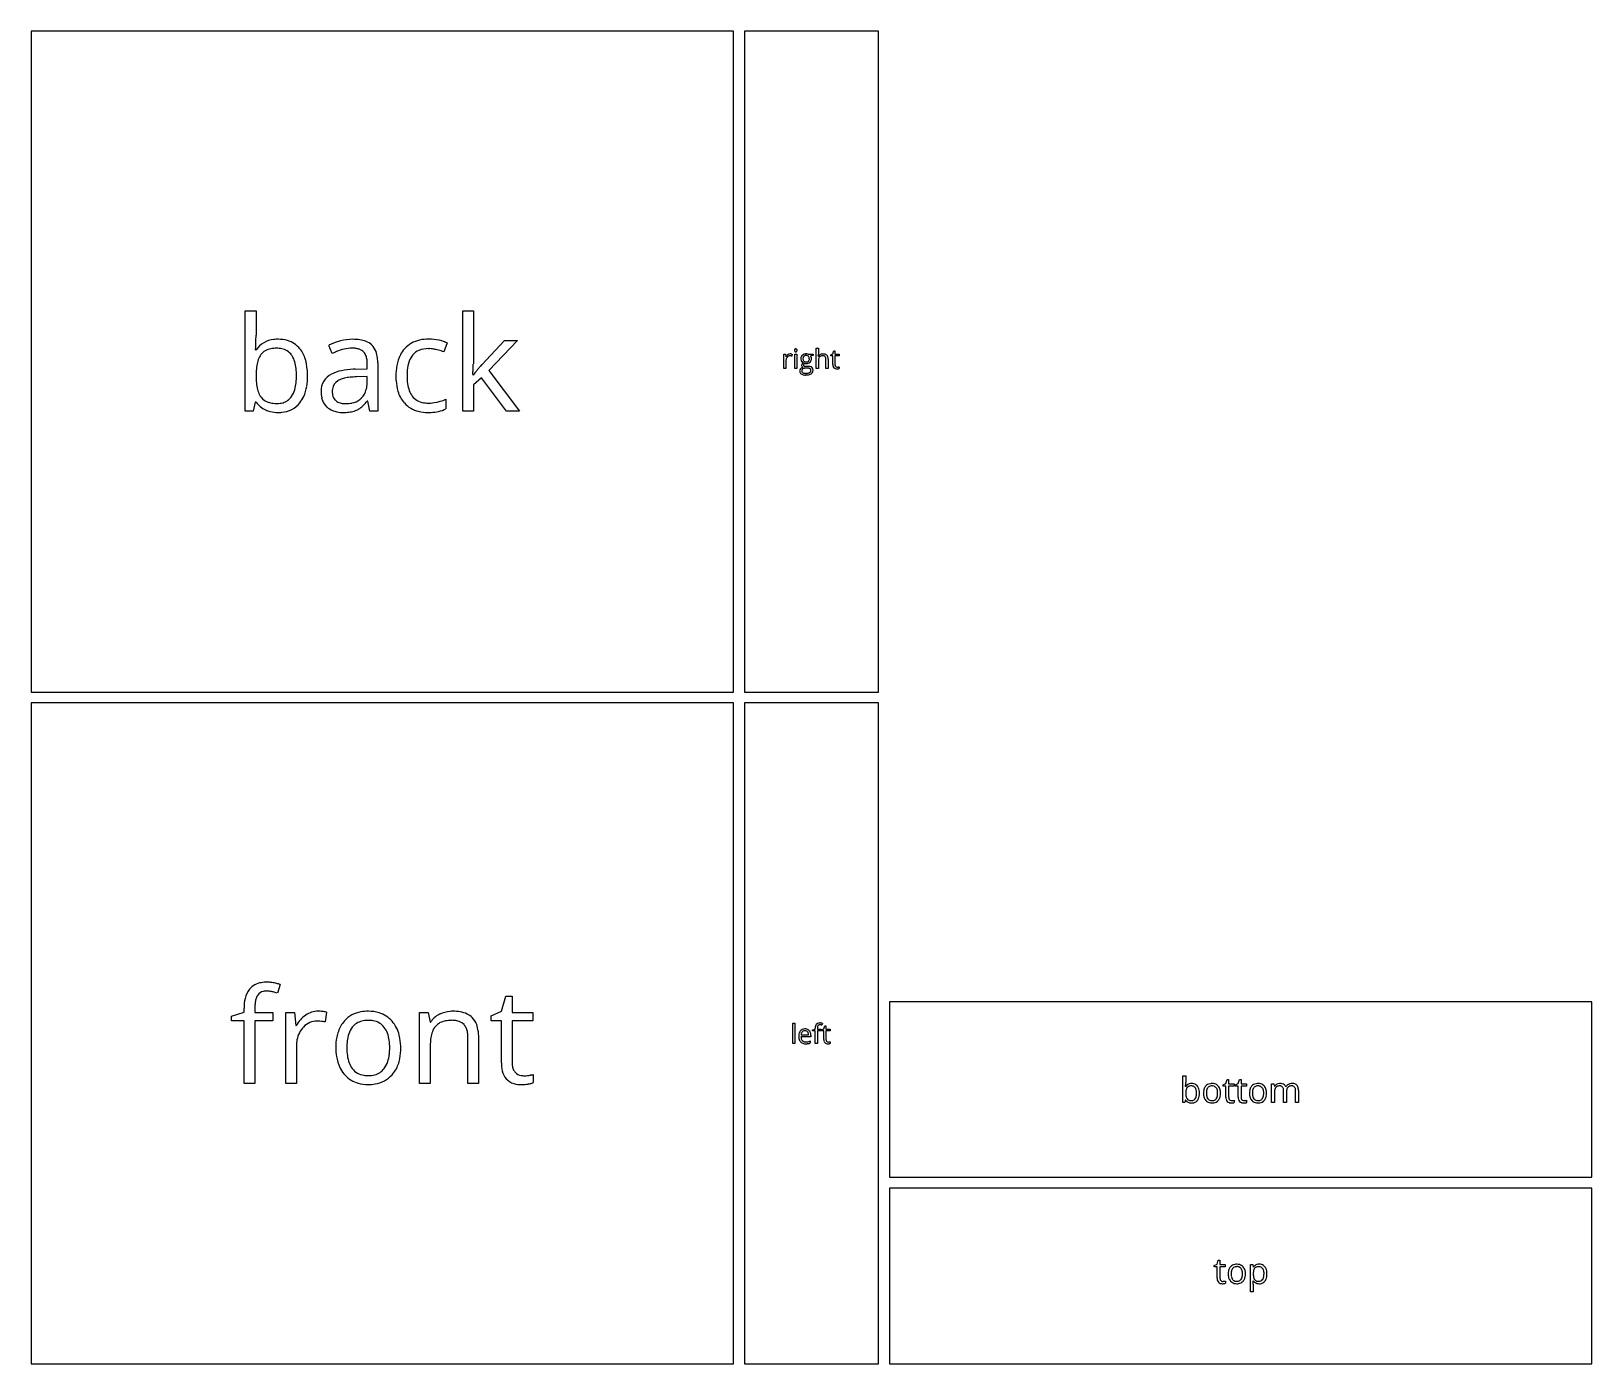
# Model space of a CAD drawing. Header units: inches. Extents: x 0 to 17.8, y 0.1 to 15.3.
import ezdxf

# ---------------------------------------------------------------- set-up
doc = ezdxf.new("R2010")
doc.units = ezdxf.units.IN

msp = doc.modelspace()

# ---------------------------------------------------------------- linework, layer by layer
at = {"layer": 'back_labelLayer'}
for p, q in [((2.439, 10.977), (2.439, 12.121)), ((2.439, 12.121), (2.561, 12.121)), ((2.561, 12.121), (2.561, 11.843)), ((4.916, 10.977), (4.916, 12.121)), ((4.916, 12.121), (5.037, 12.121)), ((5.037, 12.121), (5.037, 11.515)), ((4.737, 11.756), (4.699, 11.652)), ((5.133, 11.507), (5.393, 11.783)), ((5.538, 11.783), (5.212, 11.44)), ((5.393, 11.783), (5.538, 11.783)), ((2.555, 11.676), (2.561, 11.676)), ((3.43, 11.634), (3.392, 11.727)), ((3.692, 11.456), (3.829, 11.46)), ((3.829, 11.46), (3.829, 11.51)), ((3.948, 11.527), (3.948, 10.977)), ((5.031, 11.39), (5.037, 11.39)), ((5.212, 11.44), (5.561, 10.977)), ((3.826, 11.374), (3.704, 11.369)), ((3.826, 11.301), (3.826, 11.374)), ((5.128, 11.358), (5.037, 11.279)), ((5.037, 11.279), (5.037, 10.977)), ((5.413, 10.977), (5.128, 11.358)), ((2.552, 11.081), (2.527, 10.977)), ((2.561, 11.081), (2.552, 11.081)), ((3.833, 11.092), (3.827, 11.092)), ((3.857, 10.977), (3.833, 11.092)), ((4.725, 11.113), (4.725, 11.005)), ((2.527, 10.977), (2.439, 10.977)), ((3.948, 10.977), (3.857, 10.977)), ((5.037, 10.977), (4.916, 10.977)), ((5.561, 10.977), (5.413, 10.977))]:
    msp.add_line(p, q, dxfattribs=at)
for centre, radius, start, end in [((0.725, 11.817), 1.836, 355.7238, 358.126), ((0.016, 11.841), 2.545, 358.1125, 0.0483), ((2.789, 11.517), 0.277, 95.1835, 145.1109), ((2.813, 11.38), 0.417, 89.8741, 96.8146), ((2.818, 11.423), 0.373, 74.2393, 90.5623), ((2.843, 11.514), 0.279, 38.5632, 74.0671), ((3.659, 11.232), 0.563, 106.3568, 118.3349), ((3.683, 11.158), 0.641, 104.5168, 106.5482), ((3.665, 11.231), 0.565, 90.0715, 104.6521), ((3.668, 11.281), 0.515, 81.5682, 90.3248), ((3.697, 11.475), 0.319, 68.2274, 81.7496), ((3.739, 11.578), 0.208, 47.8682, 68.2936), ((4.488, 11.477), 0.316, 101.4914, 138.3133), ((4.526, 11.319), 0.479, 89.5892, 102.1787), ((4.529, 11.247), 0.551, 77.7703, 89.9475), ((4.518, 11.19), 0.609, 74.6795, 77.958), ((4.575, 11.394), 0.397, 70.0941, 74.7386), ((4.628, 11.54), 0.241, 63.5034, 70.1858), ((4.651, 11.588), 0.189, 62.9247, 63.1755), ((1.018, 11.798), 1.543, 355.4722, 355.6512), ((2.947, 11.44), 0.382, 160.8927, 171.2333), ((2.784, 11.498), 0.209, 143.3384, 161.256), ((2.745, 11.524), 0.162, 120.1405, 142.4247), ((2.769, 11.48), 0.212, 100.4471, 119.6698), ((2.794, 11.351), 0.343, 89.573, 100.7322), ((2.798, 11.412), 0.282, 78.6783, 90.3749), ((2.822, 11.514), 0.178, 35.5409, 79.8012), ((2.802, 11.499), 0.202, 32.7041, 35.525), ((2.748, 11.468), 0.265, 15.7782, 32.0148), ((2.779, 11.465), 0.36, 16.471, 38.4074), ((2.596, 11.407), 0.551, 5.1339, 16.7975), ((3.787, 10.899), 0.817, 112.2123, 115.9641), ((3.707, 11.101), 0.6, 103.6228, 112.4319), ((3.661, 11.298), 0.397, 90.4485, 103.7666), ((3.658, 11.394), 0.302, 83.651, 90.1753), ((3.671, 11.495), 0.199, 70.5716, 83.993), ((3.697, 11.566), 0.124, 42.7294, 71.038), ((3.686, 11.56), 0.136, 20.4093, 41.4482), ((3.611, 11.532), 0.217, 7.8275, 20.6039), ((3.478, 11.512), 0.351, 359.6936, 8.0037), ((3.746, 11.592), 0.193, 19.233, 46.6741), ((3.634, 11.55), 0.313, 6.3377, 19.6817), ((3.468, 11.529), 0.48, 359.8027, 6.6585), ((4.593, 11.423), 0.435, 153.0876, 170.1051), ((4.504, 11.465), 0.336, 138.6551, 152.6855), ((4.501, 11.483), 0.205, 114.4266, 161.6632), ((4.52, 11.419), 0.271, 88.7193, 112.5669), ((4.526, 11.419), 0.27, 87.6747, 89.9759), ((4.522, 11.34), 0.35, 81.6913, 87.508), ((4.5, 11.187), 0.504, 77.2999, 81.7344), ((4.47, 11.046), 0.648, 74.7806, 77.45), ((4.499, 11.148), 0.543, 68.3295, 74.8831), ((3.502, 11.382), 0.94, 177.6179, 180.0428), ((3.368, 11.378), 0.807, 179.7764, 185.7077), ((3.219, 11.396), 0.657, 171.0667, 177.8458), ((2.573, 11.417), 0.448, 6.165, 16.0395), ((2.301, 11.385), 0.721, 359.7682, 6.3094), ((2.323, 11.38), 0.699, 353.4936, 0.2207), ((2.433, 11.377), 0.716, 350.6562, 0.3381), ((2.365, 11.383), 0.783, 359.8778, 5.4094), ((3.513, 11.209), 0.211, 115.4905, 182.3568), ((3.618, 11.015), 0.432, 101.3569, 117.0799), ((3.703, 10.618), 0.838, 92.4697, 101.7064), ((3.728, 10.263), 1.193, 91.7169, 92.909), ((4.828, 11.379), 0.673, 169.8978, 180.3688), ((4.955, 11.378), 0.674, 174.5309, 180.1549), ((4.692, 11.408), 0.41, 160.1417, 175.1368), ((1.069, 11.668), 3.971, 356.0331, 356.6444), ((0.233, 11.724), 4.81, 356.0177, 356.0541), ((2.646, 11.576), 2.392, 356.6321, 357.4912), ((3.591, 11.534), 1.446, 357.5039, 358.3306), ((4.223, 11.516), 0.813, 358.2742, 359.8933), ((5.626, 10.972), 0.722, 142.3235, 144.7076), ((6.011, 10.676), 1.208, 140.433, 142.3368), ((6.513, 10.262), 1.859, 139.2803, 140.4702), ((7.092, 9.765), 2.622, 138.3417, 139.2879), ((3.05, 11.345), 0.487, 185.5927, 194.2049), ((2.846, 11.292), 0.277, 193.9429, 208.0217), ((2.733, 11.301), 0.28, 326.7106, 343.6663), ((2.57, 11.351), 0.451, 343.4172, 353.6369), ((2.683, 11.334), 0.462, 335.8304, 350.8256), ((3.609, 11.198), 0.307, 179.5457, 192.6948), ((3.622, 11.199), 0.193, 171.2117, 180.2058), ((3.561, 11.212), 0.13, 120.9734, 172.418), ((3.592, 11.164), 0.187, 113.5889, 121.68), ((3.638, 11.056), 0.305, 102.7998, 113.2431), ((3.692, 10.823), 0.544, 96.3544, 102.9952), ((3.733, 10.473), 0.896, 91.8563, 96.4479), ((3.618, 11.272), 0.204, 314.189, 347.4271), ((3.516, 11.298), 0.31, 346.9179, 0.2826), ((3.445, 11.301), 0.38, 359.8235, 0.0094), ((4.892, 11.374), 0.738, 179.9391, 183.9815), ((4.694, 11.357), 0.538, 183.5914, 196.3539), ((4.516, 11.303), 0.353, 196.0167, 221.1348), ((4.872, 11.374), 0.591, 179.7041, 188.0745), ((4.659, 11.342), 0.376, 187.9317, 200.3883), ((4.544, 11.3), 0.253, 200.4182, 216.6396), ((2.781, 11.238), 0.27, 215.5851, 245.8361), ((2.764, 11.25), 0.184, 208.5541, 217.56), ((2.757, 11.247), 0.177, 218.1691, 253.8046), ((2.79, 11.349), 0.283, 253.1383, 266.8484), ((2.799, 11.457), 0.393, 266.3781, 270.0506), ((2.802, 11.308), 0.243, 269.3867, 285.8632), ((2.834, 11.253), 0.289, 274.0641, 321.408), ((2.82, 11.243), 0.176, 286.0162, 326.8497), ((2.792, 11.287), 0.343, 321.3163, 335.5436), ((3.505, 11.172), 0.201, 192.0828, 227.452), ((3.511, 11.18), 0.21, 227.7689, 237.8049), ((3.604, 11.197), 0.174, 179.5263, 192.7792), ((3.545, 11.183), 0.114, 192.3264, 222.0579), ((3.541, 11.18), 0.109, 222.5796, 229.2544), ((3.555, 11.199), 0.133, 229.7834, 254.2726), ((3.575, 11.265), 0.202, 253.9394, 266.4533), ((3.581, 11.338), 0.274, 266.0773, 270.0596), ((3.584, 11.399), 0.336, 269.5792, 282.0416), ((3.609, 11.291), 0.225, 281.7123, 306.4592), ((3.62, 11.273), 0.204, 306.9878, 313.8559), ((3.554, 11.279), 0.329, 304.8489, 314.8529), ((3.43, 11.406), 0.506, 314.7446, 321.707), ((4.481, 11.277), 0.309, 221.7976, 256.8021), ((4.496, 11.265), 0.194, 216.9696, 261.3104), ((4.517, 11.365), 0.295, 260.1362, 270.269), ((4.516, 11.58), 0.511, 270.2658, 286.2891), ((4.485, 11.696), 0.631, 286.0459, 292.3657), ((2.802, 11.286), 0.322, 245.9802, 255.5456), ((2.812, 11.333), 0.37, 255.7755, 270.3186), ((2.815, 11.377), 0.414, 269.9223, 275.5483), ((3.529, 11.213), 0.247, 238.3273, 258.9185), ((3.555, 11.337), 0.375, 258.6719, 270.4049), ((3.558, 11.512), 0.549, 269.9535, 273.149), ((3.567, 11.378), 0.415, 272.9337, 281.4139), ((3.594, 11.247), 0.281, 281.2977, 293.7317), ((3.614, 11.194), 0.225, 294.3934, 304.7371), ((4.517, 11.419), 0.456, 256.4243, 270.489), ((4.522, 11.632), 0.669, 269.9655, 272.8644), ((4.532, 11.475), 0.512, 272.5979, 282.188), ((4.568, 11.314), 0.347, 282.0343, 296.9456)]:
    msp.add_arc(centre, radius, start, end, dxfattribs=at)
at = {"layer": 'back_outsideCutPath'}
for p, q in [((0, 15.306), (0, 7.778)), ((8, 15.306), (0, 15.306)), ((8, 7.778), (8, 15.306)), ((0, 7.778), (8, 7.778))]:
    msp.add_line(p, q, dxfattribs=at)
at = {"layer": 'bottom_labelLayer'}
for p, q in [((13.12, 3.1), (13.12, 3.404)), ((13.12, 3.404), (13.152, 3.404)), ((13.152, 3.404), (13.152, 3.33)), ((13.151, 3.286), (13.152, 3.286)), ((13.578, 3.304), (13.609, 3.318)), ((13.578, 3.289), (13.578, 3.304)), ((13.609, 3.289), (13.578, 3.289)), ((13.609, 3.318), (13.623, 3.364)), ((13.609, 3.162), (13.609, 3.289)), ((13.623, 3.364), (13.641, 3.364)), ((13.641, 3.364), (13.641, 3.314)), ((13.641, 3.314), (13.704, 3.314)), ((13.704, 3.289), (13.641, 3.289)), ((13.641, 3.289), (13.641, 3.163)), ((13.704, 3.314), (13.704, 3.289)), ((13.72, 3.304), (13.75, 3.318)), ((13.72, 3.289), (13.72, 3.304)), ((13.75, 3.289), (13.72, 3.289)), ((13.75, 3.318), (13.764, 3.364)), ((13.75, 3.162), (13.75, 3.289)), ((13.764, 3.364), (13.783, 3.364)), ((13.783, 3.364), (13.783, 3.314)), ((13.783, 3.314), (13.845, 3.314)), ((13.845, 3.289), (13.783, 3.289)), ((13.783, 3.289), (13.783, 3.163)), ((13.845, 3.314), (13.845, 3.289)), ((14.131, 3.1), (14.131, 3.314)), ((14.131, 3.314), (14.157, 3.314)), ((14.157, 3.314), (14.162, 3.285)), ((14.162, 3.285), (14.164, 3.285)), ((14.163, 3.212), (14.163, 3.1)), ((14.267, 3.1), (14.267, 3.239)), ((14.293, 3.282), (14.294, 3.282)), ((14.299, 3.22), (14.299, 3.1)), ((14.404, 3.1), (14.404, 3.239)), ((14.436, 3.24), (14.436, 3.1)), ((13.143, 3.1), (13.12, 3.1)), ((13.15, 3.128), (13.143, 3.1)), ((13.152, 3.128), (13.15, 3.128)), ((13.705, 3.127), (13.705, 3.102)), ((13.846, 3.127), (13.846, 3.102)), ((14.163, 3.1), (14.131, 3.1)), ((14.299, 3.1), (14.267, 3.1)), ((14.436, 3.1), (14.404, 3.1))]:
    msp.add_line(p, q, dxfattribs=at)
for centre, radius, start, end in [((12.664, 3.323), 0.488, 355.7248, 358.125), ((12.742, 3.318), 0.41, 355.4673, 355.6461), ((12.477, 3.33), 0.676, 358.1118, 0.0489), ((13.213, 3.243), 0.0737, 95.1837, 145.1108), ((13.402, 3.207), 0.25, 177.6191, 180.0414), ((13.367, 3.206), 0.214, 179.7758, 185.7074), ((13.327, 3.211), 0.175, 171.0677, 177.8452), ((13.255, 3.223), 0.101, 160.8929, 171.2332), ((13.212, 3.238), 0.0555, 143.3388, 161.2564), ((13.201, 3.245), 0.0431, 120.139, 142.4263), ((13.207, 3.233), 0.0564, 100.4469, 119.67), ((13.214, 3.199), 0.0911, 89.5731, 100.7326), ((13.219, 3.207), 0.111, 89.8752, 96.8154), ((13.215, 3.215), 0.075, 78.6784, 90.375), ((13.221, 3.218), 0.0991, 74.2398, 90.562), ((13.222, 3.242), 0.0473, 35.5408, 79.8014), ((13.227, 3.243), 0.0742, 38.5628, 74.0672), ((13.216, 3.239), 0.0538, 32.6625, 35.5262), ((13.202, 3.23), 0.0705, 15.7812, 31.9755), ((13.155, 3.217), 0.119, 6.1646, 16.0392), ((13.083, 3.208), 0.192, 359.7676, 6.3094), ((13.089, 3.207), 0.186, 353.4935, 0.2205), ((13.21, 3.229), 0.0955, 16.4709, 38.4071), ((13.162, 3.214), 0.146, 5.1344, 16.7967), ((13.118, 3.206), 0.19, 350.6562, 0.3377), ((13.1, 3.208), 0.208, 359.8779, 5.4099), ((13.522, 3.208), 0.168, 169.2443, 180.3881), ((13.515, 3.207), 0.162, 179.7741, 189.093), ((13.464, 3.22), 0.11, 150.7114, 169.4696), ((13.446, 3.229), 0.0896, 138.1758, 150.2287), ((13.443, 3.231), 0.0858, 99.176, 137.9833), ((13.558, 3.208), 0.171, 173.0087, 180.2469), ((13.551, 3.206), 0.164, 179.706, 187.9162), ((13.496, 3.216), 0.109, 162.0657, 173.1666), ((13.456, 3.229), 0.067, 142.9024, 162.3749), ((13.444, 3.238), 0.0516, 103.4688, 142.3118), ((13.451, 3.192), 0.126, 89.7326, 100.0761), ((13.45, 3.213), 0.0772, 89.4811, 103.8809), ((13.451, 3.209), 0.0818, 79.3455, 90.3168), ((13.453, 3.209), 0.109, 73.5221, 90.5695), ((13.458, 3.236), 0.0533, 37.9576, 80.4006), ((13.459, 3.232), 0.0849, 41.1442, 73.2136), ((13.447, 3.229), 0.0668, 20.0263, 37.4342), ((13.414, 3.217), 0.102, 7.7442, 20.0691), ((13.354, 3.208), 0.162, 359.7076, 7.8966), ((13.345, 3.207), 0.171, 353.5365, 0.2009), ((13.447, 3.222), 0.101, 13.5016, 41.0702), ((13.4, 3.209), 0.15, 1.1277, 13.8803), ((13.382, 3.206), 0.167, 349.176, 0.3859), ((13.359, 3.207), 0.191, 359.9919, 1.5396), ((14.046, 3.208), 0.168, 169.2443, 180.3881), ((14.039, 3.207), 0.162, 179.7741, 189.093), ((13.988, 3.22), 0.11, 150.7114, 169.4696), ((13.97, 3.229), 0.0896, 138.1758, 150.2287), ((13.967, 3.231), 0.0858, 99.176, 137.9833), ((14.082, 3.208), 0.171, 173.0087, 180.2469), ((14.075, 3.206), 0.164, 179.706, 187.9162), ((14.02, 3.216), 0.109, 162.0657, 173.1666), ((13.98, 3.229), 0.067, 142.9024, 162.3749), ((13.968, 3.238), 0.0516, 103.4688, 142.3118), ((13.975, 3.192), 0.126, 89.7326, 100.0761), ((13.974, 3.213), 0.0772, 89.4811, 103.8809), ((13.976, 3.209), 0.0818, 79.3455, 90.3168), ((13.977, 3.209), 0.109, 73.5221, 90.5695), ((13.982, 3.236), 0.0533, 37.9576, 80.4006), ((13.984, 3.232), 0.0849, 41.1442, 73.2136), ((13.971, 3.229), 0.0668, 20.0263, 37.4342), ((13.938, 3.217), 0.102, 7.7442, 20.0691), ((13.879, 3.208), 0.162, 359.7076, 7.8966), ((13.87, 3.207), 0.171, 353.5365, 0.2009), ((13.971, 3.222), 0.101, 13.5016, 41.0702), ((13.924, 3.209), 0.15, 1.1277, 13.8803), ((13.906, 3.206), 0.167, 349.176, 0.3859), ((13.883, 3.207), 0.191, 359.9919, 1.5396), ((14.326, 3.215), 0.163, 171.3049, 178.3503), ((14.389, 3.212), 0.226, 178.0991, 180.0268), ((14.219, 3.252), 0.0637, 117.1207, 149.5423), ((14.26, 3.225), 0.0964, 161.0234, 171.4466), ((14.221, 3.24), 0.0544, 143.0775, 161.3918), ((14.211, 3.246), 0.0425, 123.7025, 142.3029), ((14.215, 3.239), 0.0509, 101.1553, 123.0657), ((14.225, 3.241), 0.077, 93.8341, 117.5072), ((14.221, 3.21), 0.0805, 89.5573, 101.4839), ((14.227, 3.225), 0.093, 89.9678, 94.2842), ((14.222, 3.215), 0.0759, 85.5239, 90.0812), ((14.228, 3.212), 0.106, 77.5574, 90.5518), ((14.224, 3.237), 0.0538, 72.3612, 85.9551), ((14.23, 3.255), 0.034, 41.0611, 72.8995), ((14.238, 3.254), 0.0627, 52.7034, 78.0053), ((14.226, 3.252), 0.0392, 20.7071, 40.0221), ((14.207, 3.245), 0.06, 7.9858, 20.7964), ((14.171, 3.24), 0.0956, 359.6948, 8.1474), ((14.242, 3.261), 0.0554, 22.2097, 51.4966), ((14.353, 3.248), 0.0677, 119.404, 150.1833), ((14.442, 3.22), 0.143, 172.3784, 180.1827), ((14.438, 3.22), 0.138, 179.8967, 180.0345), ((14.388, 3.228), 0.0879, 160.8736, 172.5269), ((14.356, 3.239), 0.0536, 140.9766, 161.1696), ((14.347, 3.246), 0.0429, 122.3588, 140.2891), ((14.361, 3.237), 0.0811, 118.2575, 120.0681), ((14.361, 3.236), 0.0821, 95.8637, 117.9695), ((14.352, 3.237), 0.0527, 101.0037, 121.783), ((14.358, 3.207), 0.0834, 89.5621, 101.2954), ((14.363, 3.216), 0.102, 89.9197, 96.2621), ((14.359, 3.215), 0.0752, 85.8117, 90.0686), ((14.364, 3.205), 0.113, 79.9365, 90.3809), ((14.361, 3.237), 0.0538, 72.6387, 86.2578), ((14.367, 3.255), 0.0341, 41.0416, 73.1789), ((14.372, 3.246), 0.0713, 62.9729, 80.1657), ((14.363, 3.252), 0.0392, 20.7071, 40.0221), ((14.343, 3.245), 0.06, 7.9858, 20.7964), ((14.308, 3.24), 0.0956, 359.6948, 8.1474), ((14.38, 3.262), 0.0534, 44.2292, 62.6228), ((14.377, 3.261), 0.0558, 19.5617, 43.3156), ((14.343, 3.248), 0.0921, 7.5045, 19.964), ((14.287, 3.24), 0.149, 359.7113, 7.6904), ((13.211, 3.169), 0.0718, 215.5852, 245.8363), ((13.282, 3.198), 0.129, 185.5917, 194.2058), ((13.228, 3.184), 0.0735, 193.9425, 208.0224), ((13.206, 3.173), 0.0489, 208.5567, 217.5586), ((13.204, 3.172), 0.047, 218.1693, 253.8048), ((13.216, 3.182), 0.0856, 245.9808, 255.5452), ((13.213, 3.199), 0.0753, 253.1375, 266.849), ((13.219, 3.194), 0.0983, 255.7757, 270.3185), ((13.216, 3.227), 0.104, 266.3765, 270.0528), ((13.216, 3.188), 0.0646, 269.3869, 285.8625), ((13.22, 3.206), 0.11, 269.9237, 275.5465), ((13.225, 3.173), 0.0768, 274.0642, 321.4081), ((13.221, 3.171), 0.0466, 286.0164, 326.8494), ((13.198, 3.186), 0.0744, 326.7108, 343.6663), ((13.155, 3.199), 0.12, 343.4167, 353.6369), ((13.214, 3.182), 0.0911, 321.317, 335.5428), ((13.185, 3.195), 0.123, 335.8305, 350.8253), ((13.474, 3.2), 0.12, 188.9099, 205.3173), ((13.461, 3.194), 0.107, 205.6556, 208.4464), ((13.445, 3.185), 0.0878, 207.795, 238.676), ((13.491, 3.198), 0.103, 187.7633, 200.0976), ((13.458, 3.186), 0.068, 200.0846, 216.9125), ((13.446, 3.187), 0.0903, 238.811, 253.2412), ((13.445, 3.177), 0.0531, 217.3012, 261.7097), ((13.45, 3.2), 0.104, 253.5416, 270.4183), ((13.451, 3.204), 0.0805, 260.5025, 270.2469), ((13.452, 3.199), 0.0753, 269.4487, 284.7259), ((13.451, 3.222), 0.126, 269.7498, 279.8029), ((13.458, 3.176), 0.0524, 284.566, 322.6333), ((13.459, 3.183), 0.0864, 278.8957, 317.9977), ((13.444, 3.187), 0.0696, 323.0093, 342.6395), ((13.404, 3.2), 0.112, 342.3616, 353.7538), ((13.456, 3.186), 0.0904, 318.1434, 329.7575), ((13.439, 3.195), 0.11, 330.2506, 349.4115), ((13.711, 3.16), 0.102, 179.3546, 192.8485), ((13.66, 3.147), 0.049, 190.3819, 253.877), ((13.707, 3.162), 0.0653, 179.6407, 189.7512), ((13.684, 3.158), 0.0419, 189.5474, 205.7883), ((13.674, 3.154), 0.0315, 206.1309, 221.4081), ((13.67, 3.181), 0.0847, 253.7841, 270.8857), ((13.673, 3.153), 0.0301, 221.5956, 262.35), ((13.676, 3.166), 0.0433, 261.3236, 270.1931), ((13.671, 3.181), 0.0845, 270.0031, 270.7478), ((13.671, 3.197), 0.101, 270.8954, 275.546), ((13.676, 3.229), 0.106, 269.8811, 278.3021), ((13.667, 3.236), 0.141, 275.5257, 279.2942), ((13.67, 3.219), 0.123, 279.1904, 280.1084), ((13.678, 3.217), 0.0936, 278.4054, 279.0268), ((13.665, 3.298), 0.176, 278.9628, 280.5069), ((13.676, 3.188), 0.0912, 280.0062, 283.3732), ((13.677, 3.236), 0.113, 280.4808, 282.6295), ((13.684, 3.154), 0.0564, 283.3057, 288.1191), ((13.687, 3.192), 0.0677, 282.5867, 285.5801), ((13.692, 3.131), 0.0319, 287.985, 295.3051), ((13.692, 3.17), 0.0454, 285.6978, 286.2694), ((13.852, 3.16), 0.102, 179.3546, 192.8485), ((13.801, 3.147), 0.049, 190.3819, 253.877), ((13.848, 3.162), 0.0653, 179.6407, 189.7512), ((13.825, 3.158), 0.0419, 189.5474, 205.7883), ((13.815, 3.154), 0.0315, 206.1309, 221.4081), ((13.811, 3.181), 0.0847, 253.7841, 270.8857), ((13.814, 3.153), 0.0301, 221.5956, 262.35), ((13.817, 3.166), 0.0433, 261.3236, 270.1931), ((13.812, 3.181), 0.0845, 270.0031, 270.7478), ((13.812, 3.197), 0.101, 270.8954, 275.546), ((13.817, 3.229), 0.106, 269.8811, 278.3021), ((13.808, 3.236), 0.141, 275.5257, 279.2942), ((13.811, 3.219), 0.123, 279.1904, 280.1084), ((13.819, 3.217), 0.0936, 278.4054, 279.0268), ((13.817, 3.188), 0.0912, 280.0062, 283.3732), ((13.806, 3.298), 0.176, 278.9628, 280.5069), ((13.818, 3.236), 0.113, 280.4808, 282.6295), ((13.825, 3.154), 0.0564, 283.3057, 288.1191), ((13.828, 3.192), 0.0677, 282.5867, 285.5801), ((13.833, 3.131), 0.0319, 287.985, 295.3051), ((13.834, 3.17), 0.0454, 285.6978, 286.2694), ((13.998, 3.2), 0.12, 188.9099, 205.3173), ((13.985, 3.194), 0.107, 205.6556, 208.4464), ((13.969, 3.185), 0.0878, 207.795, 238.676), ((14.015, 3.198), 0.103, 187.7633, 200.0976), ((13.982, 3.186), 0.068, 200.0846, 216.9125), ((13.97, 3.187), 0.0903, 238.811, 253.2412), ((13.969, 3.177), 0.0531, 217.3012, 261.7097), ((13.974, 3.2), 0.104, 253.5416, 270.4183), ((13.975, 3.204), 0.0805, 260.5025, 270.2469), ((13.976, 3.199), 0.0753, 269.4487, 284.7259), ((13.975, 3.222), 0.126, 269.7498, 279.8029), ((13.982, 3.176), 0.0524, 284.566, 322.6333), ((13.983, 3.183), 0.0864, 278.8957, 317.9977), ((13.968, 3.187), 0.0696, 323.0093, 342.6395), ((13.928, 3.2), 0.112, 342.3616, 353.7538), ((13.98, 3.186), 0.0904, 318.1434, 329.7575), ((13.963, 3.195), 0.11, 330.2506, 349.4115)]:
    msp.add_arc(centre, radius, start, end, dxfattribs=at)
at = {"layer": 'bottom_outsideCutPath'}
for p, q in [((9.778, 4.25), (9.778, 2.25)), ((17.778, 4.25), (9.778, 4.25)), ((17.778, 2.25), (17.778, 4.25)), ((9.778, 2.25), (17.778, 2.25))]:
    msp.add_line(p, q, dxfattribs=at)
at = {"layer": 'front_labelLayer'}
for p, q in [((2.835, 4.447), (2.804, 4.349)), ((5.357, 4.141), (5.408, 4.313)), ((5.408, 4.313), (5.479, 4.313)), ((5.479, 4.313), (5.479, 4.126)), ((2.282, 4.086), (2.426, 4.131)), ((2.426, 4.131), (2.426, 4.175)), ((2.548, 4.178), (2.548, 4.126)), ((2.548, 4.126), (2.753, 4.126)), ((2.753, 4.126), (2.753, 4.031)), ((2.9, 3.32), (2.9, 4.126)), ((2.9, 4.126), (3.001, 4.126)), ((3.001, 4.126), (3.015, 3.977)), ((3.364, 4.132), (3.347, 4.019)), ((4.424, 3.32), (4.424, 4.126)), ((4.424, 4.126), (4.523, 4.126)), ((4.523, 4.126), (4.543, 4.016)), ((5.241, 4.09), (5.357, 4.141)), ((5.241, 4.031), (5.241, 4.09)), ((5.479, 4.126), (5.713, 4.126)), ((5.713, 4.126), (5.713, 4.031)), ((2.282, 4.031), (2.282, 4.086)), ((2.426, 4.031), (2.282, 4.031)), ((2.426, 3.32), (2.426, 4.031)), ((2.753, 4.031), (2.548, 4.031)), ((2.548, 4.031), (2.548, 3.32)), ((3.015, 3.977), (3.02, 3.977)), ((4.543, 4.016), (4.549, 4.016)), ((5.357, 4.031), (5.241, 4.031)), ((5.357, 3.552), (5.357, 4.031)), ((5.713, 4.031), (5.479, 4.031)), ((5.479, 4.031), (5.479, 3.557)), ((3.022, 3.753), (3.022, 3.32)), ((4.546, 3.743), (4.546, 3.32)), ((4.975, 3.32), (4.975, 3.842)), ((5.097, 3.846), (5.097, 3.32)), ((5.718, 3.421), (5.718, 3.328)), ((2.548, 3.32), (2.426, 3.32)), ((3.022, 3.32), (2.9, 3.32)), ((4.546, 3.32), (4.424, 3.32)), ((5.097, 3.32), (4.975, 3.32))]:
    msp.add_line(p, q, dxfattribs=at)
for centre, radius, start, end in [((2.65, 4.255), 0.214, 98.255, 139.6204), ((2.683, 4.101), 0.371, 89.6695, 99.9314), ((2.683, 4.079), 0.393, 81.5643, 89.7018), ((2.656, 3.887), 0.588, 75.9738, 81.6567), ((2.608, 3.69), 0.79, 73.2962, 76.0945), ((2.92, 4.181), 0.495, 167.5775, 180.6586), ((2.688, 4.235), 0.256, 141.7434, 168.2322), ((2.799, 4.21), 0.249, 161.8434, 171.7845), ((2.697, 4.245), 0.141, 145.0685, 162.18), ((2.667, 4.264), 0.106, 102.7678, 144.3381), ((2.681, 4.207), 0.165, 89.4862, 103.4194), ((2.682, 4.109), 0.262, 83.0761, 89.7931), ((2.666, 3.98), 0.392, 76.5185, 83.0217), ((2.62, 3.785), 0.593, 71.9613, 76.5916), ((2.966, 4.185), 0.418, 171.6528, 178.4384), ((3.124, 4.179), 0.576, 178.1974, 180.0238), ((3.306, 3.838), 0.315, 124.2322, 139.4162), ((3.266, 3.898), 0.243, 89.6797, 124.4405), ((3.269, 3.581), 0.56, 84.9923, 90.1283), ((3.282, 3.731), 0.409, 78.4889, 85.0269), ((3.808, 3.815), 0.323, 99.176, 137.9833), ((3.839, 3.667), 0.474, 89.7325, 100.0759), ((3.846, 3.731), 0.41, 73.5223, 90.5691), ((3.87, 3.818), 0.319, 41.1446, 73.2134), ((4.758, 3.884), 0.247, 116.9443, 147.6525), ((4.783, 3.841), 0.297, 115.8058, 117.6066), ((4.796, 3.81), 0.33, 94.3226, 115.5454), ((4.804, 3.741), 0.4, 89.9575, 94.7113), ((4.808, 3.659), 0.482, 80.5586, 90.3538), ((4.838, 3.833), 0.305, 65.1094, 80.764), ((4.873, 3.911), 0.219, 46.5584, 64.8783), ((3.379, 3.775), 0.412, 139.4141, 150.6032), ((3.302, 3.767), 0.279, 138.9576, 174.5422), ((3.309, 3.76), 0.289, 135.6214, 138.8374), ((3.257, 3.818), 0.211, 89.6336, 137.0881), ((3.258, 3.744), 0.286, 87.3438, 89.9669), ((3.253, 3.655), 0.375, 81.5881, 87.1916), ((3.23, 3.494), 0.538, 77.4458, 81.6355), ((3.888, 3.771), 0.414, 150.7111, 169.4695), ((3.819, 3.806), 0.337, 138.1761, 150.2285), ((3.858, 3.806), 0.252, 142.9026, 162.3749), ((3.811, 3.84), 0.194, 103.4685, 142.312), ((3.835, 3.747), 0.29, 89.4804, 103.8804), ((3.84, 3.729), 0.308, 79.3456, 90.3175), ((3.863, 3.834), 0.201, 37.9578, 80.4006), ((3.822, 3.805), 0.251, 20.0257, 37.4351), ((3.824, 3.779), 0.38, 13.5015, 41.0702), ((4.758, 3.841), 0.2, 140.152, 160.3146), ((4.735, 3.856), 0.172, 118.5439, 139.1929), ((4.761, 3.805), 0.23, 100.1178, 118.1602), ((4.787, 3.668), 0.369, 89.5933, 100.3716), ((4.791, 3.714), 0.324, 84.0198, 90.1514), ((4.803, 3.818), 0.219, 71.0826, 84.3692), ((4.83, 3.894), 0.138, 43.3791, 71.5387), ((4.823, 3.891), 0.145, 22.7025, 42.3423), ((4.758, 3.864), 0.216, 8.4932, 22.6579), ((4.876, 3.919), 0.211, 19.385, 45.5996), ((4.753, 3.874), 0.342, 6.9636, 19.8363), ((4.565, 3.848), 0.533, 359.763, 7.2115), ((3.392, 3.753), 0.37, 173.6905, 180.0883), ((4.103, 3.728), 0.634, 169.2443, 180.388), ((4.241, 3.727), 0.645, 173.0085, 180.2465), ((4.008, 3.756), 0.41, 162.0656, 173.1672), ((3.698, 3.759), 0.384, 7.744, 20.0691), ((3.475, 3.727), 0.609, 359.7077, 7.8972), ((3.646, 3.732), 0.563, 1.1277, 13.8801), ((3.494, 3.724), 0.716, 359.9913, 1.5429), ((5.123, 3.753), 0.577, 171.1767, 178.3218), ((5.328, 3.743), 0.782, 178.0809, 180.0237), ((4.896, 3.789), 0.347, 159.9537, 171.38), ((4.63, 3.844), 0.345, 359.6712, 8.6876), ((4.08, 3.722), 0.611, 179.7746, 189.0932), ((3.923, 3.695), 0.451, 188.9102, 205.3172), ((4.214, 3.721), 0.618, 179.706, 187.9162), ((3.987, 3.688), 0.389, 187.764, 200.0975), ((3.812, 3.646), 0.262, 323.009, 342.6391), ((3.662, 3.695), 0.42, 342.3617, 353.7537), ((3.441, 3.722), 0.643, 353.5365, 0.2013), ((3.792, 3.677), 0.414, 330.2507, 349.4116), ((3.58, 3.72), 0.63, 349.1762, 0.3864), ((5.724, 3.556), 0.246, 179.6414, 189.7507), ((3.877, 3.676), 0.401, 205.6558, 208.4457), ((3.816, 3.639), 0.33, 207.7947, 238.6759), ((3.862, 3.642), 0.256, 200.0847, 216.9129), ((3.817, 3.61), 0.2, 217.301, 261.7098), ((3.838, 3.711), 0.303, 260.5034, 270.2475), ((3.842, 3.691), 0.283, 269.4483, 284.7257), ((3.865, 3.608), 0.197, 284.5662, 322.6334), ((3.869, 3.634), 0.325, 278.8959, 317.9979), ((3.857, 3.643), 0.34, 318.1441, 329.7566), ((5.74, 3.548), 0.384, 179.3551, 192.8478), ((5.548, 3.496), 0.185, 190.3818, 253.8772), ((5.638, 3.54), 0.158, 189.5477, 205.7877), ((5.602, 3.524), 0.118, 206.1296, 221.4085), ((5.598, 3.521), 0.113, 221.5948, 262.3507), ((5.608, 3.57), 0.163, 261.3264, 270.1909), ((5.609, 3.807), 0.401, 269.8804, 278.3031), ((5.613, 3.774), 0.368, 278.4135, 279.0091), ((5.568, 4.063), 0.66, 278.9585, 280.5106), ((5.611, 3.834), 0.426, 280.4857, 282.6267), ((5.648, 3.666), 0.255, 282.5871, 285.5793), ((5.667, 3.597), 0.183, 285.7265, 286.2604), ((3.821, 3.647), 0.34, 238.8116, 253.2427), ((3.834, 3.698), 0.392, 253.5438, 270.4182), ((3.838, 3.78), 0.474, 269.7504, 279.8031), ((5.586, 3.624), 0.319, 253.7847, 270.8853), ((5.591, 3.618), 0.312, 270.0004, 270.759), ((5.589, 3.686), 0.38, 270.8929, 275.5486), ((5.575, 3.834), 0.529, 275.5264, 279.2934), ((5.587, 3.76), 0.454, 279.1843, 280.1165), ((5.608, 3.652), 0.344, 280.0076, 283.3727), ((5.638, 3.524), 0.212, 283.3072, 288.1195), ((5.667, 3.436), 0.12, 287.9879, 295.3049)]:
    msp.add_arc(centre, radius, start, end, dxfattribs=at)
at = {"layer": 'front_outsideCutPath'}
for p, q in [((0, 7.653), (0, 0.125)), ((8, 7.653), (0, 7.653)), ((8, 0.125), (8, 7.653)), ((0, 0.125), (8, 0.125))]:
    msp.add_line(p, q, dxfattribs=at)
at = {"layer": 'left_labelLayer'}
for p, q in [((8.675, 3.774), (8.675, 4.006)), ((8.675, 4.006), (8.7, 4.006)), ((8.7, 4.006), (8.7, 3.774)), ((8.902, 3.929), (8.931, 3.938)), ((8.902, 3.918), (8.902, 3.929)), ((8.931, 3.918), (8.902, 3.918)), ((8.931, 3.938), (8.931, 3.947)), ((8.931, 3.774), (8.931, 3.918)), ((8.956, 3.948), (8.956, 3.937)), ((8.956, 3.937), (8.998, 3.937)), ((8.998, 3.918), (8.956, 3.918)), ((8.956, 3.918), (8.956, 3.774)), ((8.998, 3.937), (8.998, 3.918)), ((9.006, 3.93), (9.029, 3.94)), ((9.006, 3.918), (9.006, 3.93)), ((9.029, 3.918), (9.006, 3.918)), ((9.014, 4.002), (9.008, 3.982)), ((9.029, 3.94), (9.04, 3.975)), ((9.029, 3.821), (9.029, 3.918)), ((9.04, 3.975), (9.054, 3.975)), ((9.054, 3.975), (9.054, 3.937)), ((9.054, 3.937), (9.102, 3.937)), ((9.102, 3.918), (9.054, 3.918)), ((9.054, 3.918), (9.054, 3.822)), ((9.102, 3.937), (9.102, 3.918)), ((8.7, 3.774), (8.675, 3.774)), ((8.882, 3.851), (8.769, 3.851)), ((8.77, 3.871), (8.855, 3.871)), ((8.875, 3.803), (8.875, 3.781)), ((8.882, 3.867), (8.882, 3.851)), ((8.956, 3.774), (8.931, 3.774)), ((9.103, 3.794), (9.103, 3.775))]:
    msp.add_line(p, q, dxfattribs=at)
for centre, radius, start, end in [((8.819, 3.87), 0.0733, 140.1053, 148.9066), ((8.812, 3.876), 0.0635, 92.4762, 140.5384), ((8.812, 3.881), 0.0377, 106.4662, 137.9169), ((8.814, 3.871), 0.0488, 89.4414, 106.2096), ((8.815, 3.852), 0.0876, 89.9658, 93.9158), ((8.816, 3.865), 0.0755, 74.2131, 90.545), ((8.815, 3.868), 0.0509, 79.6451, 90.2923), ((8.819, 3.885), 0.0339, 40.083, 80.6238), ((8.821, 3.882), 0.0574, 41.2066, 74.0231), ((8.812, 3.874), 0.0693, 11.5991, 41.1498), ((9.032, 3.948), 0.1, 167.5776, 180.6582), ((8.984, 3.959), 0.0519, 141.743, 168.232), ((8.977, 3.963), 0.0434, 98.2555, 139.6199), ((9.041, 3.949), 0.0849, 171.6534, 178.4384), ((9.073, 3.948), 0.117, 178.1964, 180.0262), ((9.007, 3.954), 0.0506, 161.8454, 171.784), ((8.986, 3.961), 0.0287, 145.0682, 162.1803), ((8.98, 3.965), 0.0215, 102.7666, 144.3392), ((8.984, 3.932), 0.0753, 89.6705, 99.9309), ((8.983, 3.954), 0.0334, 89.4846, 103.4188), ((8.984, 3.928), 0.0798, 81.5644, 89.7028), ((8.983, 3.934), 0.0532, 83.0733, 89.7946), ((8.98, 3.908), 0.0796, 76.5186, 83.0215), ((8.978, 3.889), 0.119, 75.9737, 81.6561), ((8.971, 3.868), 0.12, 71.9625, 76.5911), ((8.968, 3.849), 0.16, 73.2945, 76.0965), ((8.874, 3.855), 0.13, 168.9544, 180.3847), ((8.884, 3.854), 0.141, 179.9862, 181.803), ((8.853, 3.852), 0.11, 181.3573, 194.4921), ((8.831, 3.864), 0.0867, 149.4067, 169.1852), ((8.818, 3.842), 0.0729, 194.0879, 223.0532), ((8.814, 3.84), 0.0682, 223.5466, 256.1957), ((8.869, 3.853), 0.0994, 181.1457, 190.7999), ((8.842, 3.866), 0.072, 160.3359, 172.531), ((8.863, 3.862), 0.0936, 172.1535, 174.7589), ((8.833, 3.846), 0.0637, 190.601, 206.0272), ((8.82, 3.874), 0.0489, 138.1, 160.5866), ((8.818, 3.839), 0.0465, 206.295, 222.5561), ((8.817, 3.838), 0.045, 223.0649, 258.1404), ((8.821, 3.867), 0.0962, 256.0082, 270.4853), ((8.822, 3.86), 0.0682, 257.5304, 270.4326), ((8.822, 3.972), 0.202, 269.9685, 271.9938), ((8.822, 3.923), 0.131, 270.1982, 292.2091), ((8.824, 3.924), 0.153, 271.9117, 275.9738), ((8.829, 3.875), 0.104, 275.9045, 281.6599), ((8.815, 3.882), 0.0383, 23.4825, 39.7081), ((8.801, 3.876), 0.0538, 8.7341, 23.2777), ((8.826, 3.884), 0.114, 281.9946, 287.8846), ((8.771, 3.872), 0.0844, 359.6746, 8.9219), ((8.816, 3.918), 0.149, 287.9012, 293.4864), ((8.816, 3.941), 0.15, 291.8249, 293.1636), ((8.781, 3.867), 0.101, 359.6143, 12.0334), ((9.107, 3.82), 0.0779, 179.3545, 192.8475), ((9.068, 3.809), 0.0375, 190.3821, 253.8772), ((9.104, 3.821), 0.0499, 179.6404, 189.7499), ((9.086, 3.818), 0.032, 189.5478, 205.7889), ((9.079, 3.815), 0.024, 206.1291, 221.4084), ((9.076, 3.835), 0.0647, 253.7851, 270.8858), ((9.078, 3.814), 0.023, 221.5953, 262.3496), ((9.08, 3.824), 0.0331, 261.3276, 270.1913), ((9.077, 3.834), 0.0634, 270.0031, 270.7614), ((9.076, 3.848), 0.0771, 270.8906, 275.5515), ((9.081, 3.872), 0.0814, 269.8813, 278.3031), ((9.074, 3.878), 0.108, 275.5285, 279.2914), ((9.076, 3.863), 0.0922, 279.1868, 280.1195), ((9.081, 3.87), 0.0791, 278.4282, 278.9899), ((9.08, 3.841), 0.0698, 280.0073, 283.3708), ((9.072, 3.924), 0.134, 278.9613, 280.5117), ((9.086, 3.815), 0.0431, 283.3077, 288.1201), ((9.081, 3.878), 0.0868, 280.4864, 282.6212), ((9.089, 3.844), 0.0518, 282.5874, 285.5797), ((9.092, 3.797), 0.0244, 287.9872, 295.3036), ((9.091, 3.834), 0.0417, 285.7534, 286.2285)]:
    msp.add_arc(centre, radius, start, end, dxfattribs=at)
at = {"layer": 'left_outsideCutPath'}
for p, q in [((8.125, 7.653), (8.125, 0.125)), ((9.653, 7.653), (8.125, 7.653)), ((9.653, 0.125), (9.653, 7.653)), ((8.125, 0.125), (9.653, 0.125))]:
    msp.add_line(p, q, dxfattribs=at)
at = {"layer": 'right_labelLayer'}
for p, q in [((8.573, 11.463), (8.573, 11.626)), ((8.573, 11.626), (8.593, 11.626)), ((8.593, 11.626), (8.596, 11.596)), ((8.596, 11.596), (8.597, 11.596)), ((8.667, 11.627), (8.664, 11.604)), ((8.698, 11.463), (8.698, 11.626)), ((8.698, 11.626), (8.722, 11.626)), ((8.722, 11.626), (8.722, 11.463)), ((8.852, 11.626), (8.909, 11.626)), ((8.909, 11.61), (8.878, 11.607)), ((8.909, 11.626), (8.909, 11.61)), ((8.942, 11.463), (8.942, 11.695)), ((8.942, 11.695), (8.967, 11.695)), ((8.966, 11.603), (8.967, 11.603)), ((8.967, 11.695), (8.967, 11.625)), ((9.054, 11.463), (9.054, 11.568)), ((9.079, 11.569), (9.079, 11.463)), ((9.108, 11.619), (9.132, 11.629)), ((9.108, 11.607), (9.108, 11.619)), ((9.132, 11.607), (9.108, 11.607)), ((9.132, 11.629), (9.142, 11.664)), ((9.132, 11.51), (9.132, 11.607)), ((9.142, 11.664), (9.156, 11.664)), ((9.156, 11.664), (9.156, 11.626)), ((9.156, 11.626), (9.204, 11.626)), ((9.204, 11.607), (9.156, 11.607)), ((9.156, 11.607), (9.156, 11.511)), ((9.204, 11.626), (9.204, 11.607)), ((8.598, 11.463), (8.573, 11.463)), ((8.598, 11.55), (8.598, 11.463)), ((8.722, 11.463), (8.698, 11.463)), ((8.844, 11.466), (8.814, 11.466)), ((8.821, 11.408), (8.822, 11.408)), ((8.823, 11.489), (8.852, 11.489)), ((8.967, 11.463), (8.942, 11.463)), ((8.967, 11.548), (8.967, 11.463)), ((9.079, 11.463), (9.054, 11.463)), ((9.205, 11.483), (9.205, 11.464))]:
    msp.add_line(p, q, dxfattribs=at)
for centre, radius, start, end in [((8.67, 11.555), 0.0837, 139.4151, 150.6032), ((8.654, 11.553), 0.0566, 138.9572, 174.542), ((8.673, 11.55), 0.0752, 173.6921, 180.0882), ((8.655, 11.568), 0.0639, 124.2317, 139.4158), ((8.656, 11.552), 0.0586, 135.6171, 138.8384), ((8.645, 11.564), 0.0429, 89.6335, 137.0884), ((8.647, 11.58), 0.0494, 89.6793, 124.4406), ((8.646, 11.549), 0.0581, 87.3442, 89.9661), ((8.648, 11.515), 0.114, 84.991, 90.1292), ((8.645, 11.531), 0.076, 81.5891, 87.1919), ((8.64, 11.498), 0.109, 77.4438, 81.6373), ((8.65, 11.546), 0.083, 78.4903, 85.0259), ((8.713, 11.672), 0.017, 155.9709, 171.0526), ((8.723, 11.671), 0.0274, 170.8456, 180.357), ((8.725, 11.67), 0.0292, 179.8766, 185.3716), ((8.716, 11.669), 0.0202, 184.9908, 198.2034), ((8.708, 11.675), 0.0116, 133.7887, 155.9178), ((8.709, 11.667), 0.0128, 197.7945, 224.8922), ((8.71, 11.673), 0.0143, 92.6449, 133.4715), ((8.71, 11.668), 0.0139, 225.1311, 249.8996), ((8.71, 11.67), 0.0157, 250.5004, 270.5981), ((8.71, 11.668), 0.0189, 89.9692, 93.765), ((8.71, 11.672), 0.0146, 46.3709, 90.8882), ((8.71, 11.668), 0.0144, 269.1776, 314.2814), ((8.712, 11.674), 0.0125, 17.7271, 46.4441), ((8.712, 11.667), 0.0121, 313.6183, 332.2664), ((8.708, 11.669), 0.0161, 332.6332, 350.0716), ((8.705, 11.671), 0.0197, 4.9416, 18.1914), ((8.699, 11.67), 0.0256, 349.8379, 0.389), ((8.696, 11.671), 0.0283, 359.8808, 5.3172), ((8.839, 11.574), 0.0716, 166.8196, 180.4846), ((8.83, 11.573), 0.0625, 179.9759, 183.6226), ((8.819, 11.572), 0.0512, 183.0162, 212.3121), ((8.815, 11.58), 0.0471, 132.3283, 167.3342), ((8.818, 11.575), 0.0526, 106.2179, 131.5387), ((8.838, 11.576), 0.0462, 162.5895, 175.7362), ((8.857, 11.574), 0.0651, 175.3371, 180.0885), ((8.84, 11.573), 0.0483, 179.5618, 191.6536), ((8.823, 11.57), 0.0312, 191.3558, 213.3659), ((8.822, 11.581), 0.0297, 135.5837, 163.0016), ((8.821, 11.582), 0.0285, 122.5219, 134.9953), ((8.826, 11.549), 0.0798, 93.6321, 106.5417), ((8.824, 11.577), 0.0339, 101.0613, 121.9743), ((8.828, 11.559), 0.052, 89.5848, 101.3349), ((8.829, 11.52), 0.109, 89.9395, 94.0282), ((8.829, 11.557), 0.0539, 76.1088, 90.7036), ((8.829, 11.534), 0.095, 82.5865, 90.1841), ((8.832, 11.557), 0.0723, 74.0075, 82.5702), ((8.836, 11.582), 0.0281, 13.9535, 77.6674), ((8.837, 11.567), 0.0273, 282.78, 346.4827), ((8.811, 11.575), 0.0533, 359.1814, 15.0423), ((8.815, 11.574), 0.0502, 345.4367, 0.7458), ((8.843, 11.571), 0.0459, 310.6092, 342.0924), ((8.847, 11.582), 0.0403, 29.4598, 38.3559), ((8.83, 11.573), 0.0592, 23.1835, 29.5422), ((8.815, 11.566), 0.0763, 21.2508, 23.3504), ((8.841, 11.576), 0.0477, 6.8504, 20.9875), ((8.832, 11.574), 0.0568, 342.5644, 0.5963), ((8.828, 11.574), 0.0612, 359.8712, 7.0424), ((8.82, 11.621), 0.147, 354.9846, 357.8926), ((8.87, 11.617), 0.0967, 351.9684, 354.9643), ((8.744, 11.624), 0.223, 357.8684, 0.067), ((9.009, 11.577), 0.0495, 119.8309, 147.9729), ((9.086, 11.55), 0.119, 171.3212, 178.3394), ((9.039, 11.557), 0.0717, 160.1558, 171.5307), ((9.011, 11.568), 0.0412, 140.6215, 160.504), ((9.005, 11.572), 0.0347, 118.4553, 139.6714), ((9.015, 11.568), 0.0605, 116.6683, 120.4159), ((9.016, 11.565), 0.0636, 96.6658, 116.3773), ((9.011, 11.561), 0.0466, 100.1054, 118.0854), ((9.016, 11.533), 0.075, 89.5919, 100.3594), ((9.019, 11.548), 0.0804, 89.8928, 96.9961), ((9.017, 11.542), 0.0657, 84.0205, 90.1526), ((9.02, 11.528), 0.101, 80.6865, 90.353), ((9.019, 11.564), 0.0444, 71.0838, 84.3695), ((9.025, 11.579), 0.0279, 43.3794, 71.5384), ((9.026, 11.565), 0.0632, 65.6016, 80.8849), ((9.023, 11.578), 0.0295, 22.7036, 42.3421), ((9.01, 11.573), 0.0437, 8.4916, 22.6592), ((9.033, 11.582), 0.0446, 46.74, 65.4121), ((8.984, 11.569), 0.07, 359.6724, 8.6863), ((9.034, 11.584), 0.0431, 19.2205, 45.7655), ((9.009, 11.574), 0.0697, 6.4743, 19.6469), ((8.972, 11.57), 0.107, 359.7945, 6.7751), ((8.792, 11.436), 0.0379, 138.3913, 181.0048), ((8.807, 11.435), 0.0523, 179.9784, 183.0241), ((8.795, 11.434), 0.0401, 182.2091, 207.7451), ((8.794, 11.434), 0.0395, 208.9029, 236.4231), ((8.796, 11.432), 0.0433, 113.8115, 138.3496), ((8.804, 11.449), 0.0576, 235.9678, 251.2226), ((8.821, 11.573), 0.0538, 212.4724, 215.8882), ((8.804, 11.498), 0.0283, 161.7236, 180.4842), ((8.805, 11.498), 0.0286, 179.9914, 182.9319), ((8.799, 11.498), 0.023, 182.1758, 215.3417), ((8.813, 11.567), 0.0434, 215.1643, 247.4745), ((8.801, 11.499), 0.0251, 144.4963, 161.3348), ((8.818, 11.435), 0.0396, 168.2583, 180.3808), ((8.803, 11.435), 0.0249, 179.221, 200.9345), ((8.804, 11.416), 0.0613, 102.2875, 114.1167), ((8.805, 11.439), 0.0261, 130.7943, 169.0413), ((8.805, 11.502), 0.0308, 215.4716, 217.1661), ((8.8, 11.434), 0.0219, 202.0295, 236.1451), ((8.81, 11.493), 0.0355, 132.7252, 144.1481), ((8.802, 11.499), 0.0257, 216.5856, 245.4976), ((8.823, 11.479), 0.0549, 125.2195, 132.8651), ((8.814, 11.478), 0.088, 251.2112, 262.7061), ((8.807, 11.436), 0.029, 117.2297, 130.5049), ((8.805, 11.44), 0.029, 235.066, 238.5118), ((8.81, 11.449), 0.0397, 239.1051, 254.4881), ((8.836, 11.46), 0.0778, 121.2336, 125.3772), ((8.81, 11.429), 0.0372, 99.8119, 116.8213), ((8.819, 11.567), 0.0265, 213.9551, 227.7975), ((8.817, 11.502), 0.0186, 147.538, 180.2589), ((8.811, 11.502), 0.0128, 179.2893, 198.356), ((8.809, 11.501), 0.0104, 199.2299, 239.5689), ((8.817, 11.473), 0.0645, 254.233, 263.495), ((8.823, 11.572), 0.032, 228.2613, 254.735), ((8.823, 11.498), 0.026, 128.0877, 147.1422), ((8.811, 11.504), 0.014, 238.2354, 239.8269), ((8.821, 11.528), 0.139, 262.5628, 270.2705), ((8.812, 11.507), 0.0174, 240.7303, 254.5005), ((8.814, 11.409), 0.0569, 89.6423, 100.0205), ((8.834, 11.484), 0.0441, 117.3935, 128.4083), ((8.817, 11.523), 0.0344, 254.1661, 262.2131), ((8.821, 11.51), 0.101, 263.4114, 270.1467), ((8.821, 11.55), 0.0609, 262.0554, 267.2078), ((8.827, 11.587), 0.048, 254.4015, 267.4343), ((8.826, 11.589), 0.0673, 259.4995, 263.388), ((8.823, 11.583), 0.0943, 267.0905, 270.0841), ((8.828, 11.601), 0.0796, 263.4838, 270.1259), ((8.822, 11.586), 0.196, 269.755, 276.6174), ((8.822, 11.575), 0.167, 269.7958, 275.3982), ((8.828, 11.603), 0.0638, 267.0187, 270.0323), ((8.829, 11.593), 0.054, 269.2249, 284.3771), ((8.828, 11.629), 0.108, 269.9691, 272.9325), ((8.83, 11.603), 0.0817, 272.5331, 285.2577), ((8.828, 11.511), 0.102, 275.295, 283.3513), ((8.844, 11.309), 0.158, 86.5064, 90.1388), ((8.831, 11.512), 0.123, 276.4935, 286.4951), ((8.837, 11.578), 0.0549, 284.9312, 310.6231), ((8.852, 11.387), 0.101, 81.5752, 90.306), ((8.839, 11.469), 0.0592, 283.1373, 295.8563), ((8.848, 11.373), 0.0933, 81.4183, 86.5743), ((8.855, 11.416), 0.0501, 73.4083, 81.5901), ((8.846, 11.452), 0.0412, 296.4055, 301.7992), ((8.845, 11.466), 0.0743, 286.2544, 302.5289), ((8.858, 11.423), 0.0647, 68.3665, 81.7399), ((8.849, 11.448), 0.0361, 301.2237, 318.6229), ((8.862, 11.441), 0.0235, 58.9975, 73.8585), ((8.866, 11.448), 0.0156, 31.5119, 58.0748), ((8.856, 11.442), 0.0271, 319.077, 1.1411), ((8.862, 11.446), 0.0203, 10.661, 30.9361), ((8.865, 11.442), 0.0448, 52.1875, 68.2508), ((8.849, 11.443), 0.0335, 359.5462, 10.9898), ((8.852, 11.453), 0.0593, 303.1942, 304.1734), ((8.861, 11.442), 0.0456, 302.9908, 339.549), ((8.87, 11.449), 0.0362, 8.6195, 51.8987), ((8.853, 11.444), 0.0536, 340.5264, 0.7196), ((8.852, 11.445), 0.0544, 359.742, 9.7312), ((9.127, 11.548), 0.16, 178.1067, 180.023), ((9.21, 11.509), 0.0779, 179.3545, 192.8475), ((9.17, 11.498), 0.0375, 190.3821, 253.8772), ((9.206, 11.51), 0.0499, 179.6404, 189.7499), ((9.189, 11.507), 0.032, 189.5478, 205.7889), ((9.182, 11.504), 0.024, 206.1291, 221.4084), ((9.178, 11.524), 0.0647, 253.7851, 270.8858), ((9.181, 11.503), 0.023, 221.5953, 262.3496), ((9.183, 11.513), 0.0331, 261.3276, 270.1913), ((9.179, 11.523), 0.0634, 270.0031, 270.7614), ((9.179, 11.537), 0.0771, 270.8906, 275.5515), ((9.183, 11.561), 0.0814, 269.8813, 278.3031), ((9.176, 11.567), 0.108, 275.5285, 279.2914), ((9.179, 11.552), 0.0922, 279.1868, 280.1195), ((9.175, 11.613), 0.134, 278.9613, 280.5117), ((9.183, 11.559), 0.0791, 278.4282, 278.9899), ((9.183, 11.53), 0.0698, 280.0073, 283.3708), ((9.183, 11.567), 0.0868, 280.4864, 282.6212), ((9.189, 11.504), 0.0431, 283.3077, 288.1201), ((9.191, 11.533), 0.0518, 282.5874, 285.5797), ((9.195, 11.486), 0.0244, 287.9872, 295.3036), ((9.193, 11.523), 0.0417, 285.7534, 286.2285)]:
    msp.add_arc(centre, radius, start, end, dxfattribs=at)
at = {"layer": 'right_outsideCutPath'}
for p, q in [((8.125, 15.306), (8.125, 7.778)), ((9.653, 15.306), (8.125, 15.306)), ((9.653, 7.778), (9.653, 15.306)), ((8.125, 7.778), (9.653, 7.778))]:
    msp.add_line(p, q, dxfattribs=at)
at = {"layer": 'top_labelLayer'}
for p, q in [((13.478, 1.246), (13.509, 1.259)), ((13.478, 1.23), (13.478, 1.246)), ((13.509, 1.259), (13.523, 1.305)), ((13.523, 1.305), (13.541, 1.305)), ((13.541, 1.305), (13.541, 1.255)), ((13.541, 1.255), (13.603, 1.255)), ((13.603, 1.255), (13.603, 1.23)), ((13.889, 0.945), (13.889, 1.255)), ((13.889, 1.255), (13.916, 1.255)), ((13.916, 1.255), (13.92, 1.226)), ((13.509, 1.23), (13.478, 1.23)), ((13.509, 1.103), (13.509, 1.23)), ((13.603, 1.23), (13.541, 1.23)), ((13.541, 1.23), (13.541, 1.104)), ((13.605, 1.068), (13.605, 1.043)), ((13.922, 1.069), (13.919, 1.069)), ((13.92, 1.226), (13.922, 1.226)), ((13.922, 1.156), (13.922, 1.148)), ((13.922, 0.945), (13.889, 0.945)), ((13.922, 1.033), (13.922, 0.945))]:
    msp.add_line(p, q, dxfattribs=at)
for centre, radius, start, end in [((13.726, 1.173), 0.0858, 99.176, 137.9833), ((13.734, 1.133), 0.126, 89.7326, 100.0761), ((13.736, 1.15), 0.109, 73.5221, 90.5695), ((13.742, 1.173), 0.0849, 41.1442, 73.2136), ((13.98, 1.19), 0.0675, 115.4006, 132.3114), ((13.985, 1.178), 0.0812, 97.7064, 114.8826), ((13.989, 1.154), 0.105, 89.8461, 97.9483), ((13.99, 1.16), 0.0994, 74.1925, 90.5782), ((13.997, 1.185), 0.0735, 38.0523, 74.0417), ((13.611, 1.102), 0.102, 179.3546, 192.8485), ((13.56, 1.088), 0.049, 190.3819, 253.877), ((13.607, 1.104), 0.0653, 179.6407, 189.7512), ((13.584, 1.1), 0.0419, 189.5474, 205.7883), ((13.574, 1.095), 0.0315, 206.1309, 221.4081), ((13.573, 1.094), 0.0301, 221.5956, 262.35), ((13.576, 1.177), 0.113, 280.4808, 282.6295), ((13.586, 1.133), 0.0677, 282.5867, 285.5801), ((13.592, 1.112), 0.0454, 285.6978, 286.2694), ((13.804, 1.15), 0.168, 169.2443, 180.3881), ((13.798, 1.148), 0.162, 179.7741, 189.093), ((13.756, 1.141), 0.12, 188.9099, 205.3173), ((13.747, 1.161), 0.11, 150.7114, 169.4696), ((13.744, 1.136), 0.107, 205.6556, 208.4464), ((13.728, 1.126), 0.0878, 207.795, 238.676), ((13.729, 1.17), 0.0896, 138.1758, 150.2287), ((13.841, 1.149), 0.171, 173.0087, 180.2469), ((13.834, 1.148), 0.164, 179.706, 187.9162), ((13.779, 1.157), 0.109, 162.0657, 173.1666), ((13.773, 1.139), 0.103, 187.7633, 200.0976), ((13.739, 1.17), 0.067, 142.9024, 162.3749), ((13.74, 1.127), 0.068, 200.0846, 216.9125), ((13.726, 1.179), 0.0516, 103.4688, 142.3118), ((13.728, 1.118), 0.0531, 217.3012, 261.7097), ((13.733, 1.154), 0.0772, 89.4811, 103.8809), ((13.734, 1.15), 0.0818, 79.3455, 90.3168), ((13.735, 1.14), 0.0753, 269.4487, 284.7259), ((13.74, 1.178), 0.0533, 37.9576, 80.4006), ((13.741, 1.118), 0.0524, 284.566, 322.6333), ((13.742, 1.125), 0.0864, 278.8957, 317.9977), ((13.729, 1.17), 0.0668, 20.0263, 37.4342), ((13.727, 1.128), 0.0696, 323.0093, 342.6395), ((13.696, 1.158), 0.102, 7.7442, 20.0691), ((13.687, 1.141), 0.112, 342.3616, 353.7538), ((13.637, 1.149), 0.162, 359.7076, 7.8966), ((13.628, 1.148), 0.171, 353.5365, 0.2009), ((13.73, 1.163), 0.101, 13.5016, 41.0702), ((13.739, 1.127), 0.0904, 318.1434, 329.7575), ((13.721, 1.136), 0.11, 330.2506, 349.4115), ((13.683, 1.151), 0.15, 1.1277, 13.8803), ((13.665, 1.147), 0.167, 349.176, 0.3859), ((13.642, 1.148), 0.191, 359.9919, 1.5396), ((13.615, 1.03), 0.307, 2.9502, 7.2024), ((13.993, 1.176), 0.0873, 132.3566, 144.9205), ((14.077, 1.156), 0.155, 171.0874, 178.3242), ((14.128, 1.154), 0.207, 178.0682, 179.448), ((14.136, 1.148), 0.214, 179.7758, 185.7074), ((13.98, 1.111), 0.0718, 215.5852, 245.8363), ((14.052, 1.139), 0.129, 185.5917, 194.2058), ((14.017, 1.166), 0.0945, 160.2885, 171.2464), ((13.997, 1.125), 0.0735, 193.9425, 208.0224), ((13.98, 1.179), 0.0555, 141.8884, 160.5979), ((13.976, 1.114), 0.0489, 208.5567, 217.5586), ((13.97, 1.187), 0.0428, 118.5566, 141.024), ((13.974, 1.113), 0.047, 218.1693, 253.8048), ((13.977, 1.173), 0.0578, 100.086, 118.1922), ((13.982, 1.14), 0.0753, 253.1375, 266.849), ((13.984, 1.138), 0.0934, 89.5898, 100.3512), ((13.984, 1.162), 0.0694, 83.6717, 90.0936), ((13.986, 1.119), 0.0546, 269.2252, 292.043), ((13.987, 1.181), 0.0504, 35.4339, 84.7852), ((13.987, 1.115), 0.0503, 293.1433, 324.1352), ((13.975, 1.124), 0.0648, 323.165, 325.014), ((13.973, 1.17), 0.0687, 19.8981, 35.8988), ((13.964, 1.131), 0.0784, 325.5749, 344.1507), ((13.94, 1.158), 0.104, 7.7146, 19.8863), ((13.923, 1.143), 0.121, 343.9337, 355.1135), ((13.881, 1.15), 0.164, 359.7103, 7.8615), ((13.871, 1.148), 0.173, 354.8407, 0.1182), ((13.983, 1.123), 0.0911, 321.317, 335.5428), ((13.978, 1.17), 0.0973, 16.3351, 37.9091), ((13.954, 1.136), 0.123, 335.8305, 350.8253), ((13.928, 1.155), 0.149, 4.5766, 16.609), ((13.888, 1.147), 0.19, 350.6562, 0.3377), ((13.867, 1.149), 0.211, 359.901, 4.9008), ((13.57, 1.122), 0.0847, 253.7841, 270.8857), ((13.576, 1.107), 0.0433, 261.3236, 270.1931), ((13.571, 1.122), 0.0845, 270.0031, 270.7478), ((13.57, 1.138), 0.101, 270.8954, 275.546), ((13.576, 1.171), 0.106, 269.8811, 278.3021), ((13.567, 1.178), 0.141, 275.5257, 279.2942), ((13.57, 1.16), 0.123, 279.1904, 280.1084), ((13.578, 1.158), 0.0936, 278.4054, 279.0268), ((13.576, 1.129), 0.0912, 280.0062, 283.3732), ((13.565, 1.239), 0.176, 278.9628, 280.5069), ((13.584, 1.095), 0.0564, 283.3057, 288.1191), ((13.591, 1.072), 0.0319, 287.985, 295.3051), ((13.729, 1.128), 0.0903, 238.811, 253.2412), ((13.733, 1.141), 0.104, 253.5416, 270.4183), ((13.734, 1.145), 0.0805, 260.5025, 270.2469), ((13.734, 1.163), 0.126, 269.7498, 279.8029), ((13.665, 1.033), 0.257, 0.0318, 2.9017), ((13.986, 1.123), 0.0856, 245.9808, 255.5452), ((13.988, 1.136), 0.0983, 255.7757, 270.3185), ((13.985, 1.169), 0.104, 266.3765, 270.0528), ((13.989, 1.147), 0.11, 269.9237, 275.5465), ((13.994, 1.114), 0.0768, 274.0642, 321.4081)]:
    msp.add_arc(centre, radius, start, end, dxfattribs=at)
at = {"layer": 'top_outsideCutPath'}
for p, q in [((9.778, 2.125), (9.778, 0.125)), ((17.778, 2.125), (9.778, 2.125)), ((17.778, 0.125), (17.778, 2.125)), ((9.778, 0.125), (17.778, 0.125))]:
    msp.add_line(p, q, dxfattribs=at)

doc.saveas('drawing.dxf')
